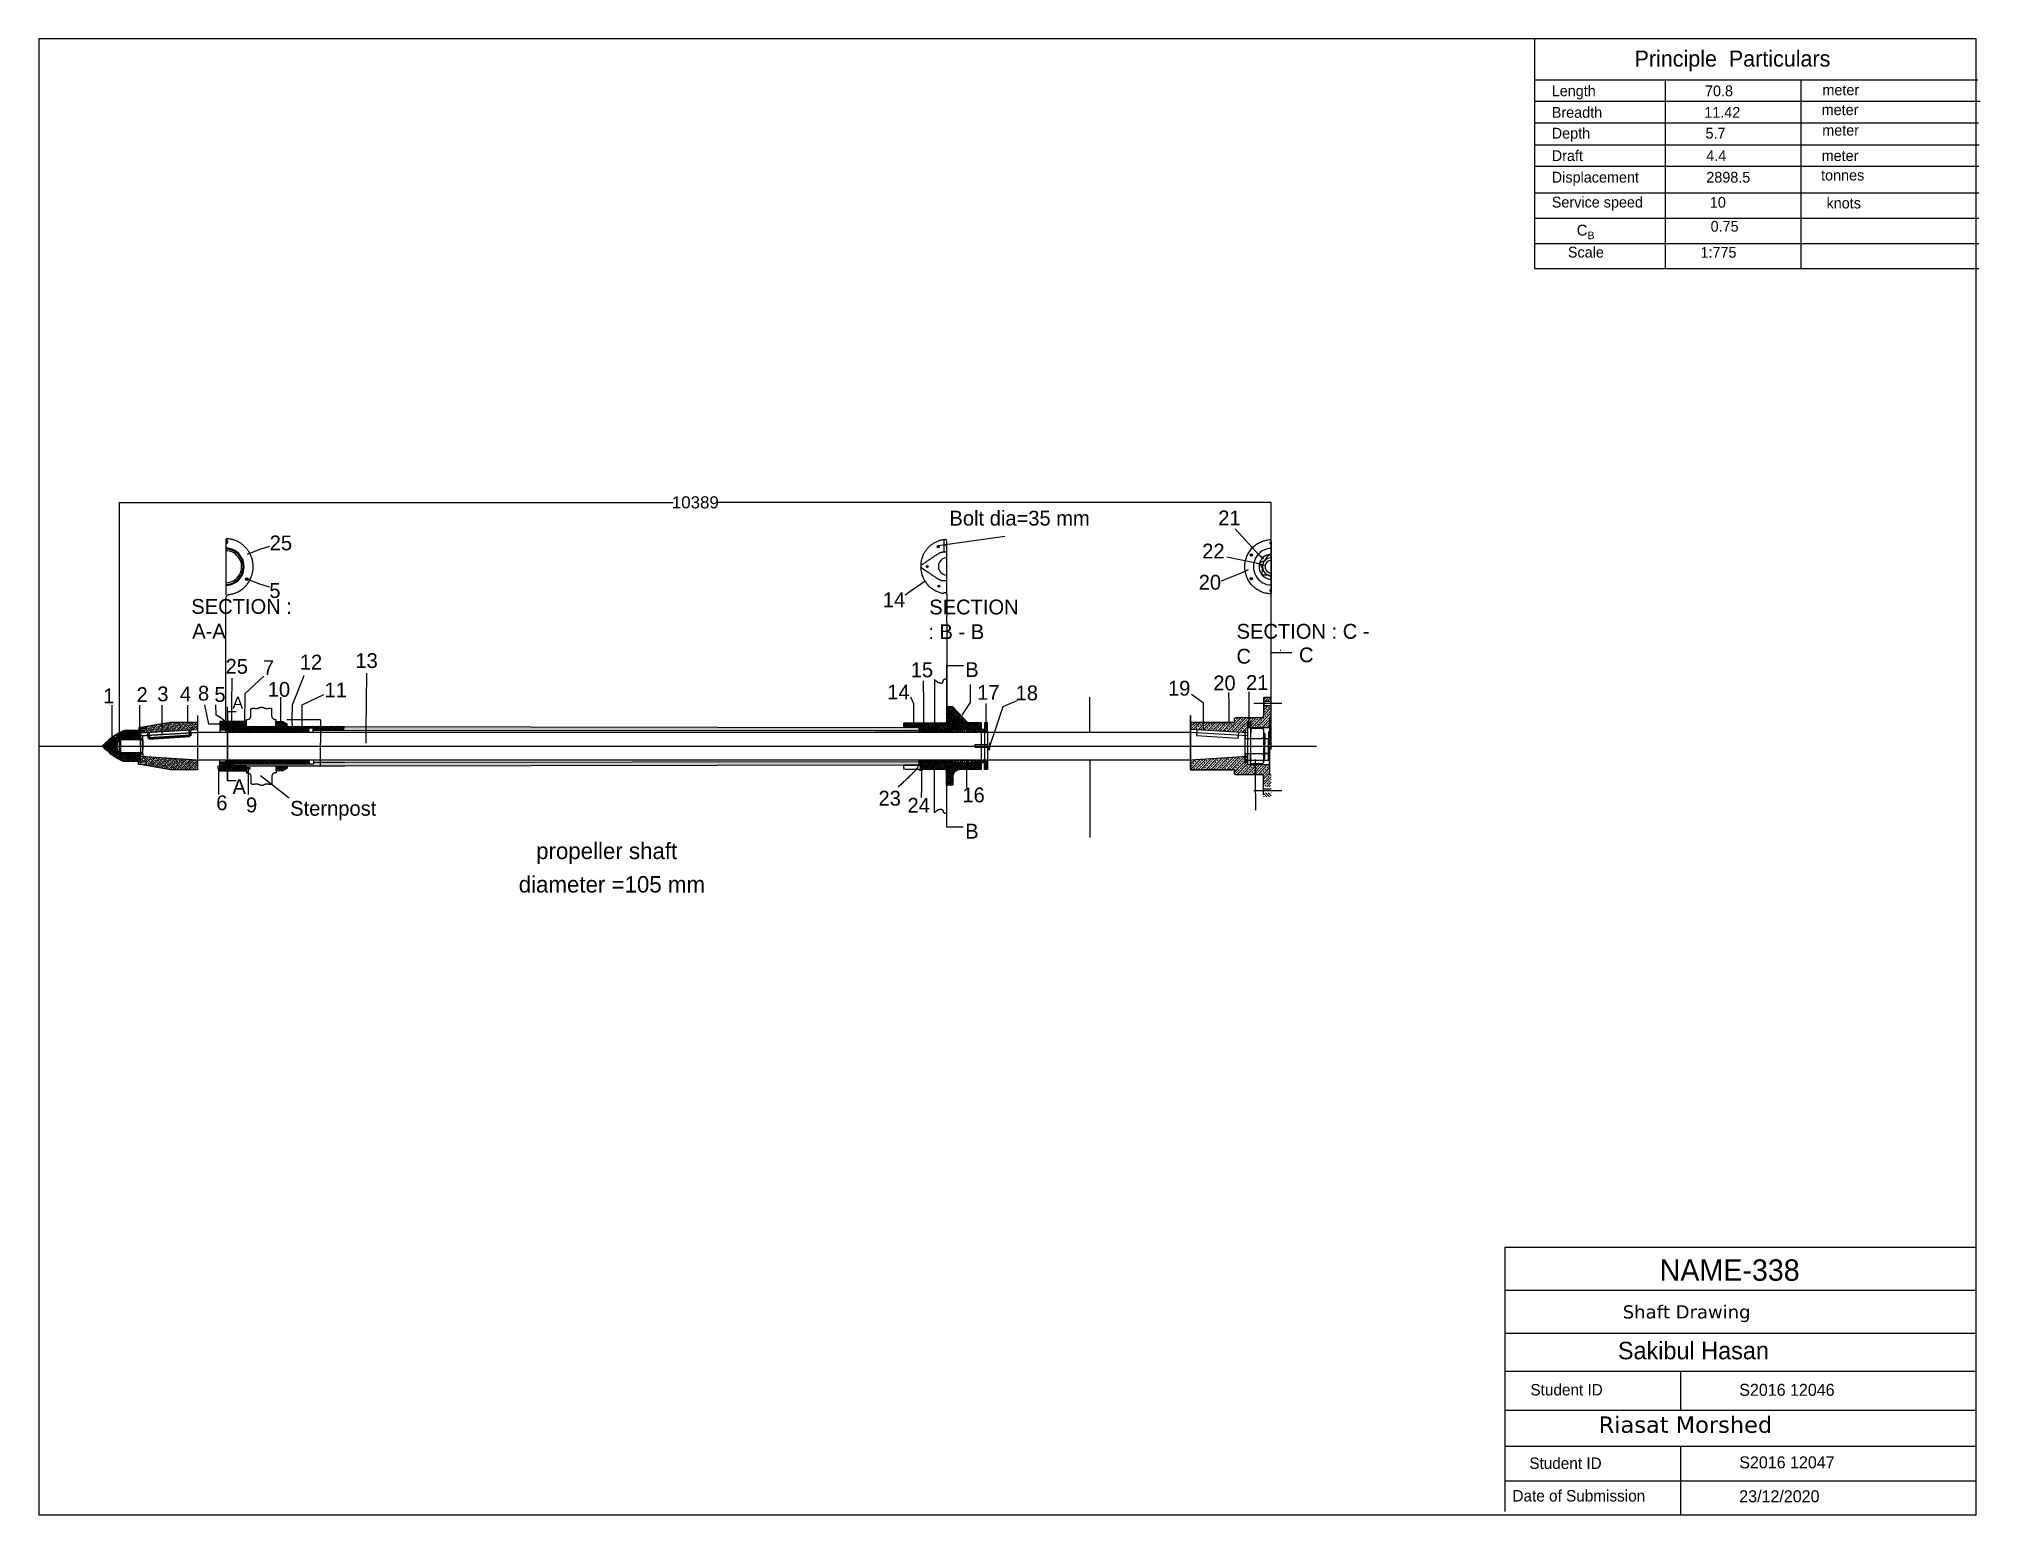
# Paper-space layout 'Layout1' of a CAD drawing. Header units: millimetres. Extents: x 0 to 86, y 0 to 254.
# Drawn here: x 0.07 to 10.44, y 0.09 to 7.97 of the extents above.
# The model-space entities are those that its viewports show. They can reach past a viewport. Long polylines and large blocks are cut down to what shows.
import ezdxf

# ---------------------------------------------------------------- set-up
doc = ezdxf.new("R2010")
doc.units = ezdxf.units.MM
doc.header["$MEASUREMENT"] = 0
for name, pattern in [('ACAD_ISO04W100', [30, 24, -3, 0, -3]), ('ACAD_ISO07W100', [3, 0, -3]), ('CENTER', [50.8, 31.75, -6.35, 6.35, -6.35]), ('HIDDEN', [9.525, 6.35, -3.175])]:
    doc.linetypes.add(name, pattern=pattern)
for name, color, linetype, lineweight in [('C.line', 2, 'ACAD_ISO04W100', 13), ('hatch', 8, 'Continuous', 9), ('Text', 5, 'Continuous', 13)]:
    doc.layers.add(name, color=color, linetype=linetype, lineweight=lineweight)
doc.layers.add('Layer1', color=7, linetype='Continuous')
doc.layers.add('Sheet', color=4, linetype='Continuous')
doc.styles.add('MtXpl_Verdana', font='verdana.ttf')
doc.styles.get("Standard").update_dxf_attribs({"font": 'arial.ttf'})
doc.styles.add('T.Box-1', font='GOTHIC.TTF')
doc.dimstyles.get("Standard").update_dxf_attribs({"dimtxt": 0.18, "dimasz": 0.18, "dimexe": 0.18, "dimexo": 0.0625, "dimgap": 0.09, "dimtad": 0, "dimtih": 1, "dimtoh": 1, "dimdec": 4, "dimzin": 0, "dimdsep": 46, "dimtxsty": 'Standard', "dimcen": 0.09, "dimadec": 0, "dimazin": 0, "dimtfac": 1, "dimtdec": 4, "dimtofl": 0, "dimtmove": 0, "dimatfit": 3, "dimfxl": 1, "dimtolj": 1, "dimtzin": 0, "dimarcsym": 0})
pattern_1 = [(45.79794, (-20043.0747, 1075.4006), (-4.204116, 4.3228763), []), (45.79794, (-20038.8706, 1075.4006), (-4.204116, 4.3228763), [3.0150394, -1.5075197])]
pattern_2 = [(134.20206, (-20043.0747, 1075.4006), (-4.204116, -4.3228763), []), (134.20206, (-20043.0747, 1079.7234), (-4.204116, -4.3228763), [3.0150394, -1.5075197])]
pattern_3 = [(134.20206, (-20043.453, 1103.294), (-4.204116, -4.3228763), []), (134.20206, (-20043.453, 1107.617), (-4.204116, -4.3228763), [3.0150394, -1.5075197])]
pattern_4 = [(45.79794, (-20043.453, 1103.294), (-4.204116, 4.3228763), []), (45.79794, (-20039.249, 1103.294), (-4.204116, 4.3228763), [3.0150394, -1.5075197])]

psp = doc.layouts.get("Layout1")

# ---------------------------------------------------------------- texts
at = {"linetype": 'CENTER', "ltscale": 20, "insert": (8.283, 6.976), "char_height": 0.05743, "attachment_point": 1}
psp.add_mtext_dynamic_manual_height_columns('\\A1;C{\\H0.7x;\\S^ B;}', width=5.92318, gutter_width=1, heights=[0], dxfattribs=at)
at = {"layer": 'Layer1', "color": 0, "lineweight": -2, "ltscale": 100, "attachment_point": 1, "style": 'MtXpl_Verdana'}
for s, width, insert, char_height in [('Shaft Drawing', 65.58418, (8.529, 1.209), 0.07), ('        Riasat Morshed', 51.63501, (8.095, 0.616), 0.0875)]:
    psp.add_mtext_dynamic_manual_height_columns(s, width=width, gutter_width=12.5, heights=[0], dxfattribs=dict(at, insert=insert, char_height=char_height))
at = {"layer": 'Text', "color": 0, "linetype": 'ByBlock', "style": 'T.Box-1'}
for s, height, p in [('Principle  Particulars', 0.08576, (8.592, 7.82)), ('Length', 0.0574, (8.15, 7.662)), ('70.8', 0.0574, (8.968, 7.662)), ('meter', 0.0574, (9.595, 7.667)), ('Breadth', 0.0574, (8.15, 7.547)), ('11.42', 0.0574, (8.964, 7.547)), ('meter', 0.0574, (9.591, 7.561)), ('Depth', 0.0574, (8.15, 7.436)), ('5.7', 0.0574, (8.971, 7.436)), ('meter', 0.0574, (9.594, 7.452)), ('Draft', 0.0574, (8.15, 7.316)), ('4.4', 0.0574, (8.975, 7.316)), ('meter', 0.0574, (9.591, 7.316)), ('Displacement', 0.05743, (8.15, 7.201)), ('2898.5 ', 0.0574, (8.975, 7.201)), ('tonnes', 0.0574, (9.588, 7.212)), ('Service speed', 0.05743, (8.15, 7.068)), ('10', 0.0574, (8.994, 7.067)), ('knots', 0.0574, (9.617, 7.063)), ('0.75', 0.0574, (8.998, 6.939)), ('Scale', 0.0574, (8.236, 6.801)), ('1:775', 0.0574, (8.944, 6.8)), ('NAME-338', 0.1143, (8.726, 1.34)), ('Sakibul Hasan', 0.09351, (8.503, 0.921)), ('Student ID ', 0.06112, (8.036, 0.728)), ('S2016 12046', 0.06396, (9.151, 0.726)), ('Student ID ', 0.06112, (8.03, 0.336)), ('S2016 12047', 0.06396, (9.151, 0.339)), ('Date of Submission ', 0.06112, (7.94, 0.162)), ('23/12/2020', 0.064, (9.151, 0.158))]:
    psp.add_text(s, height=height, dxfattribs=at).set_placement(p)

msp = doc.modelspace()

# ---------------------------------------------------------------- texts
at = {"color": 0, "width": 0.972527}
msp.add_text('diameter =105 mm', height=67.849, dxfattribs=at).set_placement((1719.5, 22.4))

# ---------------------------------------------------------------- blocks, each defined once
blk = doc.blocks.new('*D6')
at = {"color": 0, "linetype": 'ACAD_ISO07W100', "lineweight": -2, "ltscale": 5, "transparency": 16777216}
for p, q in [((442.9, 603), (442.9, 1627)), ((443.1, 1626.8), (2733.9, 1626.8)), ((5208.4, 1626.8), (2917.6, 1626.8)), ((5208.6, 605), (5208.6, 1627))]:
    blk.add_line(p, q, dxfattribs=at)
at = {"color": 0, "linetype": 'ACAD_ISO07W100', "ltscale": 5, "transparency": 16777216}
for points in [[(443.1, 1626.8), (443.1, 1626.8), (442.9, 1626.8)], [(5208.4, 1626.8), (5208.4, 1626.8), (5208.6, 1626.8)]]:
    blk.add_solid(points, dxfattribs=at)
at = {"layer": 'Defpoints', "color": 0, "linetype": 'ACAD_ISO07W100', "ltscale": 5, "transparency": 16777216}
for p in [(5208.6, 1626.8), (442.9, 602.9), (5208.6, 605)]:
    blk.add_point(p, dxfattribs=at)
at = {"color": 0, "linetype": 'ACAD_ISO07W100', "ltscale": 5, "transparency": 16777216, "insert": (2825.8, 1626.8), "char_height": 50, "attachment_point": 5}
blk.add_mtext('\\A1;10389', dxfattribs=at)
blk = doc.blocks.new('*D5')
at = {"color": 0, "lineweight": -2, "transparency": 16777216}
for p, q in [((1135.6, 728.4), (1275.1, 728.4)), ((1275, 728.2), (1275, 633)), ((1275, 537.4), (1275, 632.6)), ((1136.9, 537.2), (1275.1, 537.2))]:
    blk.add_line(p, q, dxfattribs=at)
at = {"color": 0, "transparency": 16777216}
for points in [[(1274.9, 728.2), (1275, 728.2), (1275, 728.4)], [(1274.9, 537.4), (1275, 537.4), (1275, 537.2)]]:
    blk.add_solid(points, dxfattribs=at)
at = {"layer": 'Defpoints', "color": 0, "transparency": 16777216}
for p in [(1135.5, 728.4), (1136.9, 537.2), (1275, 537.2)]:
    blk.add_point(p, dxfattribs=at)
at = {"color": 0, "transparency": 16777216, "insert": (1275, 632.8), "char_height": 0.18, "attachment_point": 5}
blk.add_mtext('\\A1;191.2384', dxfattribs=at)
blk = doc.blocks.new('gff')
at = {"ltscale": 2}
h = blk.add_hatch(dxfattribs=at)
h.set_pattern_fill('ANSI31', color=256, scale=180.947428, style=0)
h.set_pattern_definition([(45.79794, (166913.203, 31144.774), (-5.349265, 5.50037417), [])])
h.paths.add_polyline_path([(5208.55533, 820.71038), (5177.62309, 820.71038), (5177.62309, 803.82359), (5208.55533, 803.82359)])
h = blk.add_hatch()
h.set_pattern_fill('ANSI33', color=256, scale=71.105467, style=0)
h.set_pattern_definition(pattern_1)
h.paths.add_polyline_path([(3771.71544, 715.75391), (3771.71544, 686.53002), (3878.47555, 686.53002), (3880.28476, 687.75201), (3880.61353, 687.75201), (3919.21332, 734.57355), (3918.55383, 735.14838), (3918.50301, 737.776), (3925.01528, 745.68305), (3891.20472, 780.69588), (3865.94172, 780.69588), (3865.94158, 732.38184), (3865.94158, 715.75391)])
h.paths.add_polyline_path([(3689.09958, 715.75391), (3689.09958, 697.57016), (3752.25744, 697.57016), (3752.25744, 696.27132), (3752.25744, 686.53002), (3771.71544, 686.53002), (3771.71544, 715.75391)])
h = blk.add_hatch()
h.set_pattern_fill('ANSI33', color=256, scale=71.105467, angle=90, style=0)
h.set_pattern_definition(pattern_2)
h.paths.add_polyline_path([(4009.40064, 715.75391), (3953.91671, 715.75391), (3931.32338, 739.15064), (3925.35747, 731.8014), (3922.71635, 731.52018), (3922.10395, 732.05397), (3885.58132, 687.75201), (3886.9388, 687.75201), (4009.40064, 687.75201)])
h = blk.add_hatch(dxfattribs=at)
h.set_pattern_fill('ANSI33', color=256, scale=180.13385, style=0)
h.set_pattern_definition([(45.79794, (-20043.075, 1075.4), (-10.650427, 10.951287), []), (45.79794, (-20032.424, 1075.4), (-10.650427, 10.951287), [7.6381, -3.81905])])
edge = h.paths.add_edge_path()
edge.add_line((5111.25131, 695.72114), (5202.50332, 695.72114))
edge.add_line((5202.50332, 695.72114), (5202.50332, 737.73754))
edge.add_line((5202.50332, 737.73754), (5208.55533, 737.73754))
edge.add_line((5208.55533, 737.73754), (5208.55533, 787.22903))
edge.add_line((5208.55533, 787.22903), (5177.62309, 787.22903))
edge.add_line((5177.62309, 787.22903), (5177.62309, 746.03483))
edge.add_ellipse((5169.55375, 746.03483), major_axis=(0, 8.29728), ratio=0.9725274726, start_angle=180, end_angle=270, ccw=False)
edge.add_line((5169.55375, 737.73754), (5064.65237, 737.73754))
edge.add_ellipse((5064.65237, 729.44026), major_axis=(0, 8.29728), ratio=0.9725274726, start_angle=0, end_angle=90)
edge.add_line((5056.58304, 729.44026), (5056.58304, 716.99433))
edge.add_line((5056.58304, 716.99433), (4875.02296, 716.99433))
edge.add_line((4875.02296, 716.99433), (4875.02296, 687.93166))
edge.add_line((4875.02296, 687.93166), (5111.25131, 673.45567))
edge.add_line((5111.25131, 673.45567), (5111.25131, 695.72114))
h = blk.add_hatch(dxfattribs=at)
h.set_pattern_fill('ANSI36', color=256, scale=71.105467, style=0)
h.set_pattern_definition([(45.79794, (-20043.0747, 1075.4006), (1.5765435, 5.94395493), [7.53759854, -1.5075197, 0, -1.5075197])])
edge = h.paths.add_edge_path()
edge.add_ellipse((484.54208, 618.66716), major_axis=(0, 53.50813), ratio=0.9725274726, start_angle=53.068224158, end_angle=89.719098236)
edge.add_line((432.50458, 618.92949), (371.17846, 618.92946))
edge.add_ellipse((587.58844, 397.51053), major_axis=(0, 313.9155), ratio=0.9725274726, start_angle=384.44930827, end_angle=405.142526339, ccw=False)
edge.add_line((461.23197, 683.27654), (529.75263, 683.27654))
edge.add_line((529.75263, 683.27654), (529.75263, 650.81825))
edge.add_line((529.75263, 650.81825), (442.94533, 650.81825))
for points in [[(540.03955, 650.81825), (442.94533, 650.81825), (442.94533, 646.66961), (540.03955, 646.66961)], [(916.88603, 693.23022), (883.42275, 693.23022), (883.42275, 691.66619), (916.88603, 691.66619)], [(916.88603, 702.09768), (916.88603, 700.53365), (968.60201, 700.53365), (968.60201, 702.09768)], [(5182.9335, 650.81692), (5182.9335, 648.7426), (5198.05861, 648.7426), (5198.05861, 650.81692)], [(539.66136, 591.18867), (442.56714, 591.18867), (442.56714, 587.04003), (539.66136, 587.04003)], [(5182.55531, 587.0387), (5197.68042, 587.0387), (5197.68042, 589.11302), (5182.55531, 589.11302)], [(916.64859, 546.10443), (883.00376, 546.10443), (883.00376, 544.53192), (916.64859, 544.53192)], [(968.64513, 535.61635), (916.64859, 535.61635), (916.64859, 537.18886), (968.64513, 537.18886)], [(3688.72295, 541.56761), (3688.72295, 540.26877), (3751.8808, 540.26877), (3751.8808, 541.56761)], [(5182.9335, 559.14508), (5198.05861, 559.14508), (5198.05861, 561.2194), (5182.9335, 561.2194)]]:
    blk.add_hatch(color=256, dxfattribs=at).paths.add_polyline_path(points)
h = blk.add_hatch(dxfattribs=at)
h.set_pattern_fill('ANSI33', color=256, scale=142.210935, style=0)
h.set_pattern_definition([(45.79794, (-20043.075, 1075.4), (-8.408232, 8.6457526), []), (45.79794, (-20034.666, 1075.4), (-8.408232, 8.6457526), [6.030079, -3.0150394])])
h.paths.add_polyline_path([(765.98097, 716.99566), (654.65462, 716.99566), (529.75263, 695.72247), (529.75263, 693.64814), (553.77081, 693.64814), (553.77081, 685.35086), (529.75263, 685.35086), (529.75263, 683.27654), (529.75263, 673.457), (765.98097, 687.93299)])
h = blk.add_hatch()
h.set_pattern_fill('ANSI33', color=256, scale=71.105467, style=0)
h.set_pattern_definition(pattern_1)
edge = h.paths.add_edge_path()
edge.add_line((857.56476, 684.89339), (883.42275, 684.89339))
edge.add_line((883.42275, 684.89339), (883.42275, 718.63391))
edge.add_line((883.42275, 718.63391), (880.58235, 720.86599))
edge.add_line((880.58235, 720.86599), (860.60688, 720.86599))
edge.add_ellipse((860.60688, 717.73794), major_axis=(0, 3.12805), ratio=0.9725274726, start_angle=-0.000000001, end_angle=89.999999999)
edge.add_line((857.56476, 717.73794), (857.56476, 684.89339))
h = blk.add_hatch()
h.set_pattern_fill('ANSI33', color=256, scale=71.105467, angle=60, style=0)
h.set_pattern_definition([(104.605766, (-20043.0747, 1075.4006), (-5.7429292, -1.5822825), []), (104.605766, (-20040.9726, 1079.144), (-5.7429292, -1.5822825), [3.051182, -1.525591])])
h.paths.add_polyline_path([(916.88603, 720.86599), (890.9433, 720.86599), (890.9433, 713.78096), (916.88603, 713.78096)])
h.paths.add_polyline_path([(890.9433, 720.86599), (883.42275, 720.86599), (883.42275, 718.63391), (886.08804, 716.53944), (888.75334, 716.53944), (888.75334, 713.78096), (890.9433, 713.78096)])
h = blk.add_hatch()
h.set_pattern_fill('ANSI33', color=256, scale=71.105467, angle=90, style=0)
h.set_pattern_definition(pattern_2)
h.paths.add_polyline_path([(916.88603, 707.52485), (890.9433, 707.52485), (890.9433, 693.23022), (916.88603, 693.23022)])
h.paths.add_polyline_path([(890.9433, 707.52485), (888.75334, 707.52485), (888.75334, 704.76637), (883.42275, 704.76637), (883.42275, 702.09349), (883.42275, 693.23022), (890.9433, 693.23022)])
h = blk.add_hatch()
h.set_pattern_fill('ANSI33', color=256, scale=71.105467, style=0)
h.set_pattern_definition(pattern_1)
h.paths.add_polyline_path([(1158.60762, 693.23022), (916.88603, 693.23022), (916.88603, 691.66619), (890.9433, 691.66619), (890.9433, 684.89339), (1158.75872, 684.89339)])
h.paths.add_polyline_path([(1226.28096, 684.89339), (890.9433, 684.89339), (890.9433, 675.5092), (1226.28096, 675.50909)])
h.paths.add_polyline_path([(1226.28096, 693.23022), (1158.60762, 693.23022), (1158.75872, 684.89339), (1226.28096, 684.89339)])
h = blk.add_hatch()
h.set_pattern_fill('ANSI33', color=256, scale=71.105467, style=0)
h.set_pattern_definition(pattern_1)
h.paths.add_polyline_path([(916.88603, 720.86599), (916.88603, 713.78096), (931.34296, 713.78096), (931.34296, 707.52485), (916.88603, 707.52485), (916.88603, 702.09768), (968.60201, 702.09768), (968.60201, 720.86599)])
h = blk.add_hatch()
h.set_pattern_fill('ANSI33', color=256, scale=71.105467, angle=90, style=0)
h.set_pattern_definition(pattern_2)
h.paths.add_polyline_path([(1158.47526, 700.53365), (916.88603, 700.53365), (916.88603, 693.23022), (1158.60762, 693.23022)])
h = blk.add_hatch()
h.set_pattern_fill('ANSI33', color=256, scale=71.105467, style=0)
h.set_pattern_definition(pattern_1)
h.paths.add_polyline_path([(1118.55817, 720.86599), (1090.28665, 720.86599), (1090.28665, 700.53365), (1135.9184, 700.53365), (1135.9184, 710.69982)])
h = blk.add_hatch()
h.set_pattern_fill('ANSI33', color=256, scale=71.105467, angle=90, style=0)
h.set_pattern_definition(pattern_2)
h.paths.add_polyline_path([(1158.47526, 700.53365), (1158.60762, 693.23022), (1226.28096, 693.23022), (1244.53366, 693.23022), (1244.53366, 684.89339), (1373.33493, 684.80421), (1373.33493, 700.53365)])
h = blk.add_hatch()
h.set_pattern_fill('ANSI33', color=256, scale=71.105467, angle=90, style=0)
h.set_pattern_definition(pattern_2)
h.paths.add_polyline_path([(1373.33493, 700.53365), (1314.44748, 700.53365), (1314.44748, 684.84499), (3570.42419, 683.28292), (3752.25744, 683.28292), (3752.25744, 696.27132), (3689.09958, 696.27132), (3689.09958, 696.27312)])
h = blk.add_hatch()
h.set_pattern_fill('ANSI33', color=256, scale=71.105467, angle=90, style=0)
h.set_pattern_definition(pattern_2)
h.paths.add_polyline_path([(3881.93562, 683.45593), (3880.28476, 683.45593), (3880.28476, 687.75201), (3878.47555, 686.53002), (3754.15217, 686.53002), (3754.15217, 677.43814), (3881.93562, 677.43814)])
h = blk.add_hatch()
h.set_pattern_fill('ANSI33', color=256, scale=71.105467, style=0)
h.set_pattern_definition(pattern_1)
h.paths.add_polyline_path([(4009.40064, 680.81101), (4009.40064, 687.75201), (3965.19015, 687.75201), (3965.19015, 675.50821), (4009.40064, 675.50819)])
h.paths.add_polyline_path([(4022.03222, 687.75201), (4009.40064, 687.75201), (4009.40064, 675.50819), (4022.03222, 675.50819), (4022.03222, 680.81101)])
h.paths.add_polyline_path([(4034.66379, 715.75391), (4022.03222, 715.75391), (4022.03222, 675.50819), (4034.66119, 675.50818), (4034.66104, 680.7786), (4034.66379, 680.7786)])
h = blk.add_hatch(dxfattribs=at)
h.set_pattern_fill('ANSI33', color=256, scale=71.105467, style=0)
h.set_pattern_definition(pattern_4)
edge = h.paths.add_edge_path()
edge.add_ellipse((484.54208, 618.66716), major_axis=(0, 53.50813), ratio=0.9725274726, start_angle=89.719098236, end_angle=126.233087773)
edge.add_line((442.56714, 587.04003), (529.37444, 587.04003))
edge.add_line((529.37444, 587.04003), (529.37444, 554.58174))
edge.add_line((529.37444, 554.58174), (460.85378, 554.58174))
edge.add_ellipse((602.88281, 862.09473), major_axis=(0, 340.42951), ratio=0.9725274726, start_angle=135.585011317, end_angle=154.596465749, ccw=False)
edge.add_line((371.17846, 618.92946), (432.50458, 618.92949))
h = blk.add_hatch(dxfattribs=at)
h.set_pattern_fill('ANSI33', color=256, scale=142.210935, style=0)
h.set_pattern_definition([(45.79794, (-20043.453, 1103.294), (-8.408232, 8.6457526), []), (45.79794, (-20035.045, 1103.294), (-8.408232, 8.6457526), [6.030079, -3.0150394])])
h.paths.add_polyline_path([(765.60278, 562.34904), (529.37444, 576.86929), (529.37444, 552.50742), (553.39262, 552.50742), (553.39262, 544.21013), (529.37444, 544.21013), (529.37444, 542.13581), (654.27643, 520.86262), (765.60278, 520.86262)])
h = blk.add_hatch()
h.set_pattern_fill('ANSI33', color=256, scale=71.105467, style=0)
h.set_pattern_definition(pattern_4)
h.paths.add_polyline_path([(890.56511, 562.349), (883.00376, 562.349), (883.00376, 552.91397), (890.56511, 552.91397)])
h = blk.add_hatch()
h.set_pattern_fill('ANSI33', color=256, scale=71.105467, style=0)
h.set_pattern_definition(pattern_4)
h.paths.add_polyline_path([(1227.72206, 562.34889), (890.56511, 562.349), (890.56511, 552.91397), (1227.72206, 552.91397)])
h = blk.add_hatch()
h.set_pattern_fill('ANSI33', color=256, scale=71.105467, style=0)
h.set_pattern_definition(pattern_4)
h.paths.add_polyline_path([(4009.02401, 562.34799), (3964.81351, 562.34801), (3964.81351, 550.08691), (4009.02401, 550.08691)])
h.paths.add_polyline_path([(4021.65558, 562.34799), (4009.02401, 562.34799), (4009.02401, 550.08691), (4021.65558, 550.08691)])
h.paths.add_polyline_path([(4034.28715, 562.34798), (4021.65558, 562.34799), (4021.65558, 522.08501), (4034.28715, 522.08501)])
h = blk.add_hatch(dxfattribs=at)
h.set_pattern_fill('ANSI33', color=256, scale=180.947534, style=0)
h.set_pattern_definition([(45.79794, (-20043.453, 1103.294), (-10.698536, 11.000755), []), (45.79794, (-20032.754, 1103.294), (-10.698536, 11.000755), [7.672602, -3.836301])])
edge = h.paths.add_edge_path()
edge.add_line((4874.64477, 562.34771), (4874.64477, 520.86129))
edge.add_line((4874.64477, 520.86129), (5048.78553, 520.86129))
edge.add_line((5048.78553, 520.86129), (5056.20485, 520.86129))
edge.add_line((5056.20485, 520.86129), (5056.20485, 508.41537))
edge.add_ellipse((5064.27418, 508.41537), major_axis=(0, 8.29728), ratio=0.9725274726, start_angle=90, end_angle=180)
edge.add_line((5064.27418, 500.11808), (5169.17556, 500.11808))
edge.add_ellipse((5169.17556, 491.8208), major_axis=(0, 8.29728), ratio=0.9725274726, start_angle=270, end_angle=360, ccw=False)
edge.add_line((5177.2449, 491.8208), (5177.2449, 450.6266))
edge.add_line((5177.2449, 450.6266), (5208.17714, 450.6266))
edge.add_line((5208.17714, 450.6266), (5208.17714, 500.11808))
edge.add_line((5208.17714, 500.11808), (5202.12513, 500.11808))
edge.add_line((5202.12513, 500.11808), (5202.12513, 542.13449))
edge.add_line((5202.12513, 542.13449), (5110.87312, 542.13449))
edge.add_line((5110.87312, 542.13449), (5110.87312, 576.86796))
edge.add_line((5110.87312, 576.86796), (4874.64477, 562.34771))
h = blk.add_hatch()
h.set_pattern_fill('ANSI33', color=256, scale=71.105467, angle=90, style=0)
h.set_pattern_definition(pattern_3)
h.paths.add_polyline_path([(883.00376, 552.91397), (857.00549, 552.91397), (857.00549, 534.23612), (883.00376, 534.23612)])
h.paths.add_polyline_path([(890.56511, 544.53192), (883.00376, 544.53192), (883.00376, 534.23612), (890.56511, 534.23612)])
h.paths.add_polyline_path([(890.56511, 552.91397), (883.00376, 552.91397), (883.00376, 546.10443), (890.56511, 546.10443)])
edge = h.paths.add_edge_path()
edge.add_line((883.00376, 527.94608), (857.00549, 527.94608))
edge.add_line((857.00549, 527.94608), (857.00549, 519.89124))
edge.add_ellipse((860.06411, 519.89124), major_axis=(0, 3.14502), ratio=0.9725274726, start_angle=90, end_angle=180)
edge.add_line((860.06411, 516.74622), (883.00376, 516.74622))
edge.add_line((883.00376, 516.74622), (883.00376, 527.94608))
h.paths.add_polyline_path([(890.56511, 527.94608), (883.00376, 527.94608), (883.00376, 516.74622), (890.56511, 516.74622)])
h = blk.add_hatch()
h.set_pattern_fill('ANSI33', color=256, scale=71.105467, style=0)
h.set_pattern_definition(pattern_4)
h.paths.add_polyline_path([(1227.72206, 552.91397), (890.56511, 552.91397), (890.56511, 546.10443), (916.64859, 546.10443), (916.64859, 544.53192), (1227.72206, 544.53192)])
h = blk.add_hatch()
h.set_pattern_fill('ANSI33', color=256, scale=71.105467, style=0)
h.set_pattern_definition(pattern_4)
h.paths.add_polyline_path([(916.64859, 544.53192), (890.56511, 544.53192), (890.56511, 534.23612), (892.17962, 534.23612), (892.17962, 527.94608), (891.09772, 527.94608), (890.56511, 527.94608), (890.56511, 516.74622), (916.64859, 516.74622)])
h = blk.add_hatch()
h.set_pattern_fill('ANSI33', color=256, scale=71.105467, angle=90, style=0)
h.set_pattern_definition(pattern_3)
h.paths.add_polyline_path([(3751.8808, 554.556), (1375.57384, 552.91397), (1246.07379, 552.91397), (1246.07379, 544.53192), (916.64859, 544.53192), (916.64859, 537.18886), (968.64513, 537.18886), (1375.57384, 537.18886), (3688.72295, 541.56761), (3751.8808, 541.56761)])
h = blk.add_hatch()
h.set_pattern_fill('ANSI33', color=256, scale=71.105467, style=0)
h.set_pattern_definition(pattern_4)
h.paths.add_polyline_path([(968.62642, 535.61635), (916.64859, 535.61635), (916.64859, 532.50668), (922.00809, 532.50668), (922.00809, 529.73323), (968.55639, 529.73323)])
h.paths.add_polyline_path([(968.48151, 523.44319), (956.10032, 523.44319), (922.00809, 523.44319), (922.00809, 520.66974), (916.64859, 520.66974), (916.64859, 516.74622), (968.4018, 516.74622)])
h = blk.add_hatch()
h.set_pattern_fill('ANSI33', color=256, scale=71.105467, style=0)
h.set_pattern_definition(pattern_4)
h.paths.add_polyline_path([(1119.41485, 516.74622), (1136.86926, 526.96754), (1136.86926, 537.18886), (1090.98995, 537.18886), (1090.98995, 516.74622)])
h = blk.add_hatch()
h.set_pattern_fill('ANSI33', color=256, scale=71.105467, angle=90, style=0)
h.set_pattern_definition(pattern_3)
h.paths.add_polyline_path([(3881.55898, 560.40078), (3753.77554, 560.40078), (3753.77554, 551.3089), (3878.09891, 551.3089), (3879.90813, 550.08691), (3879.90813, 554.38299), (3881.55898, 554.38299), (3881.55898, 556.78301)])
h = blk.add_hatch()
h.set_pattern_fill('ANSI33', color=256, scale=71.105467, style=0)
h.set_pattern_definition(pattern_4)
edge = h.paths.add_edge_path()
edge.add_line((3761.81576, 551.3089), (3761.81576, 522.08501))
edge.add_line((3761.81576, 522.08501), (3764.0436, 522.08501))
edge.add_line((3764.0436, 522.08501), (3865.56494, 522.08501))
edge.add_line((3865.56494, 522.08501), (3865.56494, 457.14304))
edge.add_line((3865.56494, 457.14304), (3890.82808, 457.14304))
edge.add_line((3890.82808, 457.14304), (3890.82808, 489.61403))
edge.add_ellipse((3922.40701, 489.61403), major_axis=(0, 32.47099), ratio=0.9725274726, start_angle=360, end_angle=450, ccw=False)
edge.add_line((3922.40701, 522.08501), (3948.97301, 522.08501))
edge.add_line((3948.97301, 522.08501), (3949.28121, 550.08691))
edge.add_line((3949.28121, 550.08691), (3886.56216, 550.08691))
edge.add_line((3886.56216, 550.08691), (3883.8472, 550.08691))
edge.add_line((3883.8472, 550.08691), (3879.90813, 550.08691))
edge.add_line((3879.90813, 550.08691), (3878.09891, 551.3089))
edge.add_line((3878.09891, 551.3089), (3761.81576, 551.3089))
h = blk.add_hatch()
h.set_pattern_fill('ANSI33', color=256, scale=71.105467, style=0)
h.set_pattern_definition(pattern_4)
h.paths.add_polyline_path([(3949.28121, 550.08691), (3948.97301, 522.08501), (4009.02401, 522.08501), (4009.02401, 550.08691)])
h = blk.add_hatch(dxfattribs=at)
h.set_pattern_fill('ANSI31', color=256, scale=180.947428, style=0)
h.set_pattern_definition([(314.20206, (166912.825, -29915.417), (-5.349265, -5.50037417), [])])
h.paths.add_polyline_path([(5208.17714, 408.6471), (5177.2449, 408.6471), (5177.2449, 425.53389), (5208.17714, 425.53389)])
for p, q in [((3828.12996, 1447.43978), (3829.65984, 1439.62245)), ((3855.77218, 1420.53179), (3855.77218, 1472.32869)), ((5208.55533, 1460.57558), (5204.35469, 1456.77059)), ((5208.55533, 1457.43101), (5205.77766, 1454.91497)), ((3782.53613, 1365.62435), (3784.066, 1357.80702)), ((3784.50845, 1366.14882), (3786.0821, 1358.10782)), ((5123.8565, 1413.83784), (5125.58234, 1405.01914)), ((5126.08148, 1414.42949), (5127.8567, 1405.35847)), ((975.21532, 1305.85222), (965.11934, 1309.96811)), ((976.07609, 1308.15529), (965.97298, 1312.16996)), ((5121.49265, 1311.86997), (5129.78298, 1308.99747)), ((5122.10683, 1314.14712), (5130.63436, 1311.19242)), ((3830.84636, 1283.8605), (3832.37623, 1276.04317)), ((3832.81868, 1284.38496), (3834.39233, 1276.34396)), ((5204.58068, 1260.46655), (5208.55533, 1264.06683)), ((5206.19148, 1258.78106), (5208.55533, 1260.92226)), ((890.56511, 758.05838), (890.56511, 474.79386)), ((3918.50301, 737.776), (3925.35747, 731.8014)), ((529.37444, 678.71187), (529.37444, 591.18867)), ((883.42275, 711.9869), (883.42275, 702.09349)), ((916.88603, 702.09768), (968.60201, 702.09768)), ((1226.28096, 675.50924), (1226.28096, 693.23022)), ((3939.927, 675.48989), (3939.927, 687.75201)), ((4875.02296, 684.00606), (4875.02296, 580.29001)), ((5177.95621, 566.77616), (5177.95621, 671.641)), ((5178.3344, 671.07946), (5178.3344, 630.20142)), ((1227.72206, 562.34904), (1227.72206, 544.53192)), ((3889.02408, 550.08691), (3914.28722, 562.34904)), ((3889.02408, 562.34904), (3914.28722, 550.08691)), ((3939.55037, 550.08691), (3964.81351, 562.34904)), ((3939.55037, 562.34904), (3964.81351, 550.08691)), ((5202.12513, 531.2329), (5202.12513, 614.20574)), ((3751.8808, 540.26877), (3688.72295, 540.26877)), ((3751.8808, 560.40078), (3751.8808, 552.19433)), ((3756.76313, 522.32102), (3756.76313, 551.3089)), ((3756.76313, 522.08501), (3756.76313, 551.27547)), ((3761.81576, 522.08501), (3761.81576, 551.3089)), ((3884.91131, 554.38299), (3881.55898, 554.38299)), ((4021.65558, 550.08691), (3886.56216, 550.08691)), ((5110.87312, 542.13449), (5202.12513, 542.13449)), ((5177.2449, 442.12845), (5208.17714, 442.12845))]:
    blk.add_line(p, q, dxfattribs=at)
at = {"linetype": 'HIDDEN', "ltscale": 2}
for p, q in [((3815.41529, 894.36248), (3815.41529, 715.75391)), ((4009.02245, 708.70464), (4009.02245, 562.34904)), ((4021.65403, 708.70464), (4021.65403, 562.34904)), ((4034.66104, 680.7786), (4034.66379, 583.12556)), ((4901.45172, 686.35156), (4900.00718, 661.50406)), ((5071.17503, 650.98289), (4900.00718, 661.50406)), ((5072.60702, 675.61459), (5071.16248, 650.76709)), ((4041.60297, 618.96532), (4041.61805, 604.985)), ((4041.60297, 604.95151), (4041.61805, 618.93182)), ((3815.03866, 343.47644), (3815.03866, 522.08501)), ((3865.56494, 457.14304), (3865.56494, 343.47644))]:
    blk.add_line(p, q, dxfattribs=at)
at = {"lineweight": 90, "ltscale": 2}
for p, q in [((3880.61353, 687.75201), (3919.21332, 734.57355)), ((3885.58132, 687.75201), (3922.10395, 732.05397))]:
    blk.add_line(p, q, dxfattribs=at)
at = {"ltscale": 40}
for p, q in [((4874.64477, 522.05196), (4874.64477, 744.88796)), ((5110.87312, 723.61477), (5110.87312, 587.0387)), ((446.60181, 650.81825), (446.60181, 591.18867)), ((446.98, 646.66961), (446.98, 618.9295)), ((529.03036, 673.41274), (765.98097, 687.93299)), ((883.42275, 675.50924), (883.42275, 720.86599)), ((1090.28665, 700.53365), (1090.28665, 720.86599)), ((5111.97357, 673.41141), (4875.02296, 687.93166)), ((5100.5862, 587.0387), (5100.5862, 687.20869)), ((5100.96439, 559.14508), (5100.96439, 659.31507)), ((5123.35531, 695.72114), (5123.35531, 650.81692)), ((5197.68042, 676.63623), (5197.68042, 587.0387)), ((539.66136, 591.18867), (442.56714, 591.18867)), ((539.66136, 587.04003), (539.66136, 641.3741)), ((765.60278, 562.34904), (1530.34679, 562.34904)), ((883.00376, 516.74622), (883.00376, 562.34904)), ((5122.97712, 542.13449), (5122.97712, 587.0387)), ((5182.55531, 589.11302), (5197.68042, 589.11302)), ((529.37444, 554.58174), (460.85378, 554.58174)), ((916.64859, 535.61635), (968.64513, 535.61635)), ((968.4018, 516.74622), (968.64513, 537.18886)), ((5182.9335, 561.2194), (5198.05861, 561.2194))]:
    blk.add_line(p, q, dxfattribs=at)
at = {"linetype": 'CENTER', "ltscale": 2}
for p, q in [((5252.45943, 795.52631), (5136.67343, 795.52631)), ((5252.08124, 433.83117), (5136.29524, 433.83117))]:
    blk.add_line(p, q, dxfattribs=at)
at = {"linetype": 'HIDDEN', "lineweight": 50, "ltscale": 2}
for p, q in [((563.06955, 675.28845), (564.51408, 650.44096)), ((564.50154, 650.65676), (735.66938, 661.17793)), ((734.22485, 686.02543), (735.66938, 661.17793))]:
    blk.add_line(p, q, dxfattribs=at)
at = {"linetype": 'CENTER', "ltscale": 5}
for p, q in [((275.56875, 618.9294), (5395.52961, 618.93243)), ((275.94694, 618.9294), (5395.9078, 618.93243))]:
    blk.add_line(p, q, dxfattribs=at)
for p, q in [((3889.02616, 562.34803), (3889.02616, 550.08691)), ((1026.9652, 497.05111), (1144.71278, 404.90836))]:
    blk.add_line(p, q)
for points in [[(3831.67594, 1439.92324), (3830.10229, 1447.96424), (4106.7253, 1487.70436)], [(3776.19894, 1300.53319), (3757.32237, 1287.61167), (3732.20212, 1270.41618), (3693.8969, 1242.74796)], [(907.21921, 718.77404), (907.76713, 746.28761), (907.59897, 789.18742), (908.60069, 899.5847)], [(962.16035, 715.61367), (962.16035, 759.07103), (962.51643, 789.2847), (962.51643, 836.55869), (1040.74698, 908.39808)], [(1158.75872, 693.48587), (1157.9784, 727.94822), (1158.49311, 789.72754), (1207.1551, 911.55875)], [(3771.71544, 686.53002), (3771.71544, 727.4748), (3771.71581, 794.2611), (3770.05992, 888.52017)], [(1111.13195, 718.07862), (1111.13195, 750.26369), (1111.1542, 789.54801), (1111.1542, 821.882)], [(1198.79276, 675.21059), (1198.79276, 732.31407), (1198.81057, 789.24196), (1288.97708, 832.18763)], [(3730.11783, 715.75391), (3730.11783, 753.74304), (3730.11783, 794.18741), (3717.01292, 820.69314)], [(4034.67442, 618.96532), (4039.10118, 618.96532), (4044.10475, 618.96532), (4071.70798, 699.88868), (4099.24585, 782.4076), (4157.07846, 806.83609)], [(4457.86768, 674.56932), (4457.86768, 707.15213), (4457.87906, 753.53114), (4457.87906, 821.15513)], [(4929.01589, 684.62299), (4928.29779, 732.99448), (4928.46166, 796.31024), (4879.35281, 832.15139)], [(5034.02802, 716.99433), (5034.02802, 768.35998), (5034.02802, 796.49724), (5033.6914, 840.49321)], [(5117.65868, 695.72114), (5117.65868, 752.92776), (5117.65868, 796.64539), (5117.65868, 843.36507)], [(916.88603, 700.53365), (1373.33493, 700.53365), (1373.33493, 700.53365), (3690.07773, 696.27132)], [(916.64859, 537.18886), (916.64859, 535.61635), (968.64513, 535.61635), (968.64513, 535.61635), (968.64513, 537.18886), (916.64859, 537.18886), (1375.57384, 537.18886), (3688.72295, 541.56761), (3751.8808, 541.56761)], [(3761.66652, 517.5332), (3761.51246, 487.05623), (3761.56688, 448.74374), (3760.57912, 405.9248)], [(4457.79598, 561.10712), (4457.64192, 530.63015), (4457.69635, 492.31767), (4457.69635, 240.29779)]]:
    blk.add_lwpolyline(points)
at = {"ltscale": 2}
for points in [[(5059.11607, 1517.52741), (5157.66675, 1409.39821), (5177.02601, 1394.84484)], [(1063.74012, 1444.78016), (1024.34864, 1432.21873), (970.5884, 1411.45751)], [(5025.10439, 1401.9796), (5146.08944, 1376.41792), (5179.78737, 1367.16642)], [(5208.55533, 1319.01005), (5197.86414, 1325.2486), (5170.9653, 1326.54023), (5173.15787, 1353.242), (5160.9486, 1377.1181), (5184.07182, 1388.08637), (5198.53863, 1411.32679), (5208.55533, 1405.42138)], [(1063.74012, 1275.67955), (1024.34864, 1288.24098), (970.5884, 1309.0022)], [(5002.72061, 1302.03657), (5088.37881, 1336.35287), (5114.81914, 1349.57381)], [(5208.55533, 623.64989), (5208.55533, 879.06809), (5208.55533, 1005.90476), (5293.41127, 1005.90476)], [(1464.93606, 920.50739), (1462.60719, 683.89348), (1462.60719, 630.77874)], [(3752.25745, 675.42883), (3752.25744, 696.27132), (3752.25744, 697.57016), (3752.25744, 696.27132), (3689.09958, 696.27132), (3689.09958, 715.75391), (3865.94158, 715.75391), (3865.94158, 780.69588), (3865.94158, 894.36248), (3865.94158, 952.25418), (3935.01703, 952.25418)], [(3929.30186, 746.25116), (3948.32036, 774.08725), (3964.95498, 798.65127), (3964.95498, 873.41133)], [(5208.55533, 803.82359), (5177.62309, 803.82359), (5177.62309, 787.22903), (5208.55533, 787.22903)], [(411.61695, 788.3088), (411.61695, 704.92242), (411.61695, 653.85136)], [(526.31967, 788.51199), (526.21773, 750.43026), (526.21773, 695.72247)], [(618.58031, 788.67543), (618.47927, 728.28687), (618.47927, 666.44275)], [(724.38259, 788.86285), (724.38259, 759.68176), (724.38259, 716.99566)], [(865.04177, 709.75597), (842.8956, 709.14844), (813.27132, 709.18907), (795.96857, 789.02032)], [(886.08804, 716.53944), (859.77549, 737.21666), (842.37738, 747.43537), (842.34665, 789.07182)], [(925.22501, 474.79386), (890.56511, 474.79386), (890.56511, 781.56033)], [(890.9433, 728.03196), (890.9433, 762.59198), (925.41618, 762.59198)], [(4009.40064, 675.48989), (4009.40064, 715.75391), (3953.91671, 715.75391), (3891.20472, 780.69588), (3865.94158, 780.69588)], [(3925.01528, 745.68305), (3918.50301, 737.776), (3918.55383, 735.14838), (3922.71635, 731.52018), (3925.35747, 731.8014), (3931.32338, 739.15064)], [(4028.35939, 794.71574), (4028.348, 748.33672), (4028.348, 715.75391)], [(5202.50332, 623.64989), (5202.50332, 737.73754), (5208.55533, 737.73754)], [(442.94533, 650.81825), (540.03955, 650.81825), (540.03955, 661.6213)], [(442.94533, 646.66961), (540.03955, 646.66961), (540.03955, 604.98233)], [(529.75263, 693.64814), (553.77081, 693.64814), (553.77081, 685.35086), (529.75263, 685.35086)], [(1244.53366, 675.50924), (1244.53366, 693.23022), (883.42275, 693.23022), (916.88603, 693.23022), (1226.28096, 693.23022), (1226.28096, 684.89339), (883.42275, 684.89339), (857.56476, 684.89339)], [(883.42275, 691.66619), (916.88603, 691.66619), (916.88603, 720.86599)], [(931.34296, 713.78096), (888.75334, 713.78096), (931.34296, 713.78096), (931.34296, 707.52485), (888.75334, 707.52485)], [(916.88603, 703.48358), (916.88603, 700.53365), (968.60201, 700.53365), (1090.28665, 700.53365)], [(1090.28665, 720.86599), (1118.55817, 720.86599), (1135.9184, 710.69982), (1135.9184, 700.53365)], [(3885.28794, 677.43814), (3885.28794, 683.45593), (3881.93562, 683.45593), (3880.28476, 683.45593), (3880.28476, 687.75201), (3878.47555, 686.53002), (3752.25744, 686.53002)], [(3754.15217, 686.53002), (3754.15217, 677.43814), (3889.40072, 677.43814), (3889.40072, 687.75201), (3889.40072, 675.48989), (3914.66386, 687.75201), (3914.66386, 675.48989)], [(3880.28476, 687.75201), (3884.22383, 687.75201), (3886.9388, 687.75201)], [(4022.03222, 687.75201), (3886.9388, 687.75201), (3886.9388, 683.45593), (3885.28794, 683.45593), (3881.93562, 683.45593), (3881.93562, 677.43814)], [(3914.66387, 675.4453), (3914.66386, 687.75201), (3939.927, 675.48989), (3965.19015, 687.75201), (3965.19015, 675.48989), (3939.927, 687.75201), (3914.66387, 675.4453), (3889.40072, 687.75201)], [(4034.66379, 675.48989), (4034.66379, 715.75391), (4022.03222, 715.75391), (4022.03222, 675.48989)], [(5197.68042, 678.71055), (5197.68042, 587.0387), (5100.5862, 587.0387), (5100.5862, 576.23565)], [(5111.25131, 548.97433), (5111.25131, 559.14508), (5111.25131, 695.72114), (5202.50332, 695.72114)], [(5122.97712, 719.23563), (5122.97712, 587.0387), (5122.97712, 542.13449)], [(5177.95621, 567.41767), (5182.55531, 567.41767), (5182.55531, 666.59319)], [(5182.9335, 630.20142), (5182.9335, 670.43795), (5178.3344, 670.43795)], [(5182.9335, 650.81692), (5198.05861, 650.81692), (5198.05861, 559.14508), (5198.05861, 648.7426), (5182.9335, 648.7426)], [(1246.07379, 562.34904), (1246.07379, 544.53192), (883.00376, 544.53192), (916.64859, 544.53192)], [(3879.90813, 550.08691), (3878.09891, 551.3089), (3751.8808, 551.3089), (3753.77554, 551.3089), (3753.77554, 562.34904)], [(3751.8808, 551.3089), (3751.8808, 562.34904), (3751.8808, 541.56761), (3751.8808, 562.34904)], [(5145.40871, 354.10207), (5143.44221, 493.0386), (5143.67479, 564.13043)], [(5202.12513, 614.20574), (5202.12513, 500.11808), (5208.17714, 500.11808)], [(529.37444, 544.21013), (553.39262, 544.21013), (553.39262, 552.50742), (529.37444, 552.50742)], [(854.23682, 418.63926), (854.14791, 480.31334), (854.32573, 525.17263)], [(891.09772, 534.23612), (857.00549, 534.23612), (892.17962, 534.23612), (892.17962, 527.94608), (891.09772, 527.94608), (857.00549, 527.94608)], [(883.00376, 546.10443), (916.64859, 546.10443), (916.64859, 516.74622)], [(957.18223, 529.73323), (922.00809, 529.73323), (982.94464, 529.73323), (982.94464, 523.44319)], [(982.64539, 523.44319), (956.10032, 523.44319), (922.00809, 523.44319)], [(976.73684, 418.6888), (976.47562, 482.14186), (976.99807, 523.44319)], [(3889.02408, 560.40078), (3753.77554, 560.40078), (3753.77554, 552.19433), (3753.77554, 551.3089)], [(3884.91131, 560.40078), (3884.91131, 554.38299), (3886.56216, 554.38299), (3886.56216, 550.08691), (3883.8472, 550.08691), (3879.90813, 550.08691), (3879.90813, 554.38299), (3881.55898, 554.38299), (3881.55898, 556.78301), (3881.55898, 560.40078)], [(3949.47577, 447.74513), (3948.85068, 510.97066), (3949.30079, 551.86572)], [(5198.05861, 559.14508), (5100.96439, 559.14508), (5100.96439, 548.34203)], [(3865.50223, 343.51096), (3865.48778, 285.61926), (3934.56323, 285.60104)]]:
    blk.add_lwpolyline(points, dxfattribs=at)
at = {"ltscale": 40}
for points in [[(765.60278, 744.88929), (765.60278, 520.86262), (654.27643, 520.86262), (529.37444, 542.13581), (529.37444, 587.04003), (529.37444, 576.86929), (765.60278, 562.34904), (4874.64477, 562.34771), (5110.87312, 576.86796), (5110.87312, 587.0387), (5110.87312, 542.13449)], [(4874.64477, 744.88796), (4874.64477, 520.86129), (5048.78553, 520.86129)], [(765.98097, 716.99566), (654.65462, 716.99566), (529.75263, 695.72247), (522.68283, 695.72247), (522.68283, 689.4995), (522.68283, 683.27654), (529.75263, 683.27654), (529.75263, 695.72247)], [(5111.25131, 660.98767), (4875.02296, 675.50791), (765.98097, 675.50924)], [(1244.53366, 684.89339), (3570.42419, 683.28292), (3752.25744, 683.28292)], [(5100.96439, 661.61997), (5100.96439, 650.81692), (5170.26506, 650.81692)], [(1136.86926, 537.18886), (1136.86926, 526.96754), (1119.41485, 516.74622), (1090.98995, 516.74622), (1090.98995, 537.18886)], [(1246.07379, 552.91397), (1375.57384, 552.91397), (3751.8808, 554.556)]]:
    blk.add_lwpolyline(points, dxfattribs=at)
blk.add_lwpolyline([(529.75263, 660.98899), (765.98097, 675.50924)], close=True, dxfattribs=at)
at = {"ltscale": 2}
for points in [[(888.75334, 716.53944), (888.75334, 710.65291), (888.75334, 704.76637), (883.42275, 704.76637), (883.42275, 710.65291), (883.42275, 716.53944)], [(3939.55037, 550.08691), (3939.55037, 562.34904), (3914.28722, 550.08691), (3914.28722, 562.34904)], [(522.30464, 554.58174), (529.37444, 554.58174), (529.37444, 542.13581), (522.30464, 542.13581), (522.30464, 548.35878)], [(857.00549, 531.0911), (857.00549, 525.17263), (851.64598, 525.17263), (851.64598, 531.0911), (851.64598, 537.00958), (857.00549, 537.00958)], [(916.64859, 526.58821), (916.64859, 532.50668), (922.00809, 532.50668), (922.00809, 526.58821), (922.00809, 520.66974), (916.64859, 520.66974)], [(3754.53529, 522.08501), (3759.28944, 522.08501), (3764.0436, 522.08501), (3764.0436, 517.5332), (3759.28944, 517.5332), (3754.53529, 517.5332)]]:
    blk.add_lwpolyline(points, close=True, dxfattribs=at)
at = {"linetype": 'HIDDEN', "ltscale": 2}
for points in [[(4034.6895, 612.43762), (3984.06409, 612.43762), (3984.06409, 625.42602), (4034.6895, 625.42602)], [(4034.28715, 636.53442), (4034.28715, 562.34904), (4034.28715, 522.08501), (4021.65558, 522.08501), (4021.65558, 562.34904)], [(4034.67442, 604.95151), (4039.10118, 604.95151), (4044.10475, 604.95151), (4044.10475, 632.91213)], [(1227.72206, 552.91397), (883.00376, 552.91397), (857.00549, 552.91397)]]:
    blk.add_lwpolyline(points, dxfattribs=at)
blk.add_lwpolyline([(3751.8808, 540.26877), (3751.8808, 541.56761)], close=True)
at = {"ltscale": 2}
for centre, major_axis, start_param, end_param in [((3830.10229, 1443.78094), (0, 4.18331), 1.5707963268, 7.853981634), ((883.42275, 1360.74892), (0, 77.16557), 3.1415926536, 6.2831853072), ((883.42275, 1360.74892), (0, 76.09383), 3.1415926536, 6.2831853072), ((883.42275, 1360.74892), (0, 72.87859), 3.1415926536, 6.2831853072), ((883.42275, 1360.74892), (0, 66.44813), 3.1415926536, 6.2831853072), ((3784.50845, 1361.96551), (0, 4.18331), 1.5707963268, 7.853981634), ((3865.94313, 1361.96551), (0, 35.5581), 0, 3.1415926536), ((5126.08148, 1409.71032), (0, 4.71917), 1.5707963268, 7.853981634), ((5208.55533, 1360.74892), (0, 75.50673), 0, 3.1415926536), ((5208.55533, 1360.74892), (0, 51.61593), 0, 3.1415926536), ((5208.55533, 1360.74892), (0, 37.16347), 0, 3.1415926536), ((5208.55533, 1360.74892), (0, 25.95544), 0, 3.1415926536), ((970.5884, 1309.0022), (0, 5.70591), 1.5707963268, 7.853981634), ((5126.08148, 1311.78753), (0, 4.71917), 1.5707963268, 7.853981634), ((5126.08148, 1311.78753), (0, 4.71917), 1.5707963268, 7.853981634), ((3832.81868, 1280.20166), (0, 4.18331), 1.5707963268, 7.853981634), ((5208.55533, 1262.82614), (0, 4.71917), 0, 3.1415926536)]:
    blk.add_ellipse(centre, major_axis=major_axis, ratio=0.9725274726, start_param=start_param, end_param=end_param, dxfattribs=at)
at = {"lineweight": 9}
blk.add_ellipse((5389.66577, 1014.30727), major_axis=(-212.72313, 0.00128), ratio=0.001018531, start_param=-0.8450677924, end_param=-0.8270116284, dxfattribs=at)
at = {"ltscale": 40}
for centre, major_axis, start_param, end_param in [((602.88281, 862.09473), (0, 340.42951), 2.3664048638, 2.6982173393), ((5170.26506, 550.84779), (0, 8.29728), -1.5707963268, 0)]:
    blk.add_ellipse(centre, major_axis=major_axis, ratio=0.9725274726, start_param=start_param, end_param=end_param, dxfattribs=at)
at = {"ltscale": 2}
for points, weights, degree, knots in [([(883.4212, 726.27449), (883.42198, 985.63753), (883.42275, 1245.00057), (995.99121, 1245.00057), (995.99121, 1360.74892), (995.99121, 1476.49728), (883.42275, 1476.49728), (883.42275, 1360.74892), (883.42275, 1245.00057)], [1, 1, 1, 0.707106781187, 1, 0.707106781187, 1, 1, 1], 2, [0, 0, 0, 1, 1, 2.5707963268, 2.5707963268, 4.1415926536, 4.1415926536, 5.1415926536, 5.1415926536, 5.1415926536]), ([(883.42275, 1456.17493), (891.26857, 1456.17493), (891.26857, 1464.24237), (891.26857, 1472.30982), (883.42275, 1472.30982), (884.55304, 1464.41343), (885.68332, 1456.51704)], [1, 0.707106781187, 1, 0.707106781187, 1, 1, 1], 2, [0, 0, 0, 1.5707963268, 1.5707963268, 3.1415926536, 3.1415926536, 4.1415926536, 4.1415926536, 4.1415926536]), ([(3865.94313, 1251.10792), (3865.94313, 1361.96551), (3865.94313, 1472.82311), (3758.13107, 1472.82311), (3758.13107, 1361.96551), (3758.13107, 1251.10792), (3865.94313, 1251.10792), (3865.94235, 991.74488), (3865.94158, 732.38184)], [1, 1, 1, 0.707106781187, 1, 0.707106781187, 1, 1, 1], 2, [0, 0, 0, 1, 1, 2.5707963268, 2.5707963268, 4.1415926536, 4.1415926536, 5.1415926536, 5.1415926536, 5.1415926536]), ([(3865.94313, 1451.41552), (3862.89184, 1451.41552), (3862.89184, 1448.27804), (3862.89184, 1445.14056), (3865.94313, 1445.14056), (3865.28326, 1448.12371), (3864.62338, 1451.10686)], [1, 0.707106781187, 1, 0.707106781187, 1, 1, 1], 2, [0, 0, 0, 1.5707963268, 1.5707963268, 3.1415926536, 3.1415926536, 4.1415926536, 4.1415926536, 4.1415926536]), ([(5208.55533, 1248.66863), (5208.55533, 1360.74892), (5208.55533, 1472.82922), (5099.55416, 1472.82922), (5099.55416, 1360.74892), (5099.55416, 1248.66863), (5208.55533, 1248.66863)], [1, 1, 1, 0.707106781187, 1, 0.707106781187, 1], 2, [0, 0, 0, 1, 1, 2.5707963268, 2.5707963268, 4.1415926536, 4.1415926536, 4.1415926536]), ([(5208.55533, 1453.95254), (5203.9658, 1453.95254), (5203.9658, 1458.67171), (5203.9658, 1463.39088), (5208.55533, 1463.39088), (5203.9658, 1463.39088), (5203.9658, 1458.67171), (5203.9658, 1453.95254), (5208.55533, 1453.95254)], [1, 0.707106781187, 1, 0.707106781187, 1, 0.707106781187, 1, 0.707106781187, 1], 2, [0, 0, 0, 1.5707963268, 1.5707963268, 3.1415926536, 3.1415926536, 4.7123889804, 4.7123889804, 6.2831853072, 6.2831853072, 6.2831853072]), ([(3830.40123, 1413.74338), (3795.28143, 1390.20304), (3760.16163, 1366.6627), (3758.09615, 1365.47183), (3758.18606, 1363.03867), (3758.15857, 1362.50209), (3758.13107, 1361.96551), (3758.15857, 1361.42893), (3758.18606, 1360.89235), (3758.09615, 1358.45919), (3760.16163, 1357.26833), (3795.28143, 1333.72799), (3830.40123, 1310.18765)], [1, 1, 1, 0.853114395629, 1, 1, 1, 1, 1, 0.853114395629, 1, 1, 1], 2, [0, 0, 0, 1, 1, 2.0977408379, 2.0977408379, 3.0977408379, 3.0977408379, 4.0977408379, 4.0977408379, 5.1954816758, 5.1954816758, 6.1954816758, 6.1954816758, 6.1954816758]), ([(3865.94313, 1420.53179), (3859.2807, 1420.53179), (3852.61827, 1420.53179), (3840.52885, 1420.53179), (3830.40123, 1413.74338)], [1, 1, 1, 0.95857345655, 1], 2, [0, 0, 0, 1, 1, 1.577690383, 1.577690383, 1.577690383]), ([(3830.40123, 1310.18765), (3840.52885, 1303.39923), (3852.61827, 1303.39923), (3859.2807, 1303.39923), (3865.94313, 1303.39923)], [1, 0.95857345655, 1, 1, 1], 2, [0, 0, 0, 0.577690383, 0.577690383, 1.577690383, 1.577690383, 1.577690383]), ([(5208.55533, 1258.10697), (5205.87725, 1258.10697), (5204.55967, 1260.50438), (5203.2421, 1262.90179), (5204.62372, 1265.26076), (5206.00535, 1267.61974), (5208.6824, 1267.5435), (5206.00535, 1267.61974), (5204.62372, 1265.26076), (5203.2421, 1262.90179), (5204.55967, 1260.50438), (5205.87725, 1258.10697), (5208.55533, 1258.10697)], [1, 0.86370853981, 1, 0.86370853981, 1, 0.86370853981, 1, 0.863708539809, 1, 0.863708539809, 1, 0.863708539809, 1], 2, [0, 0, 0, 1.0564281456, 1.0564281456, 2.1128562911, 2.1128562911, 3.1692844367, 3.1692844367, 4.2257125823, 4.2257125823, 5.2821407279, 5.2821407279, 6.3385688734, 6.3385688734, 6.3385688734]), ([(5049.16372, 716.99433), (4962.09334, 716.99433), (4875.02296, 716.99433), (4965.803, 716.99433), (5056.58304, 716.99433), (5056.58304, 723.2173), (5056.58304, 729.44026), (5056.58304, 732.87711), (5058.94649, 735.30732), (5061.30995, 737.73754), (5064.65237, 737.73754), (5117.10306, 737.73754), (5169.55375, 737.73754), (5172.89618, 737.73754), (5175.25963, 740.16776), (5177.62309, 742.59798), (5177.62309, 746.03483), (5177.62309, 783.37261), (5177.62309, 820.71038), (5193.08921, 820.71038), (5208.55533, 820.71038)], [1, 1, 1, 1, 1, 1, 1, 0.923879532511, 1, 0.923879532511, 1, 1, 1, 0.923879532511, 1, 0.923879532511, 1, 1, 1, 1, 1], 2, [0, 0, 0, 1, 1, 2, 2, 3, 3, 3.7853981634, 3.7853981634, 4.5707963268, 4.5707963268, 5.5707963268, 5.5707963268, 6.3561944902, 6.3561944902, 7.1415926536, 7.1415926536, 8.1415926536, 8.1415926536, 9.1415926536, 9.1415926536, 9.1415926536]), ([(968.60201, 700.53365), (968.60201, 707.3111), (968.60201, 714.08854), (968.60201, 720.86599), (968.60201, 723.63703), (968.60201, 726.40807), (968.60201, 729.17911), (969.50869, 729.17911), (970.41538, 729.17911), (971.32206, 729.17911), (980.23221, 729.17911), (986.53264, 735.65752), (986.53264, 744.81937), (986.53264, 754.35913), (986.53264, 763.89889), (986.53264, 773.43865), (990.13718, 774.72136), (997.3748, 777.29694), (1012.96992, 770.81975), (1029.50985, 784.34654), (1047.31155, 773.05739), (1061.03087, 775.65823), (1069.62739, 775.46098), (1072.35602, 775.39837)], [1, 1, 1, 1, 1, 1, 1, 1, 1, 1, 0.804737854124, 0.804737854124, 1, 1, 1, 1, 1, 1, 1, 1, 1, 1, 1, 1], 3, [0, 0, 0, 0, 1, 1, 1, 2, 2, 2, 3, 3, 3, 4.5707963268, 4.5707963268, 4.5707963268, 5.5707963268, 5.5707963268, 5.5707963268, 20.718707038, 35.986593041, 69.8951183028, 89.6456113984, 113.7142130263, 124.9063534132, 124.9063534132, 124.9063534132, 124.9063534132]), ([(1072.35602, 775.39837), (1072.35602, 760.10887), (1072.35602, 744.81937), (1072.35602, 729.17911), (1087.5666, 729.17911), (1088.92663, 729.17911), (1090.28665, 729.17911), (1090.28665, 725.02255), (1090.28665, 720.86599)], [1, 1, 1, 0.707106781187, 1, 1, 1, 1, 1], 2, [0, 0, 0, 1, 1, 2.5707963268, 2.5707963268, 3.5707963268, 3.5707963268, 4.5707963268, 4.5707963268, 4.5707963268]), ([(4009.02401, 562.34904), (4009.02401, 542.21703), (4009.02401, 522.08501), (3965.71551, 522.08501), (3922.40701, 522.08501), (3890.82808, 522.08501), (3890.82808, 489.61403), (3890.82808, 473.37853), (3890.82808, 457.14304), (3878.19651, 457.14304), (3865.56494, 457.14304), (3865.56494, 489.61403), (3865.56494, 522.08501), (3777.14394, 522.08501), (3688.72295, 522.08501), (3688.72295, 531.82631), (3688.72295, 541.56761), (3688.72295, 540.91819), (3688.72295, 540.26877), (3720.30187, 540.26877), (3751.8808, 540.26877), (3742.06457, 526.51853), (3732.24835, 512.7683), (3698.61779, 481.0626), (3664.98722, 449.35691)], [1, 1, 1, 1, 1, 0.707106781187, 1, 1, 1, 1, 1, 1, 1, 1, 1, 1, 1, 1, 1, 1, 1, 1, 1, 1, 1], 2, [0, 0, 0, 1, 1, 2, 2, 3.5707963268, 3.5707963268, 4.5707963268, 4.5707963268, 5.5707963268, 5.5707963268, 6.5707963268, 6.5707963268, 7.5707963268, 7.5707963268, 8.5707963268, 8.5707963268, 9.5707963268, 9.5707963268, 10.5707963268, 10.5707963268, 11.5707963268, 11.5707963268, 12.5707963268, 12.5707963268, 12.5707963268]), ([(5122.97712, 546.51362), (5140.78732, 546.51362), (5158.59751, 546.51362), (5164.24219, 546.51362), (5169.88687, 546.51362), (5173.2293, 546.51362), (5175.59275, 548.94384), (5177.95621, 551.37406), (5177.95621, 554.81091), (5177.95621, 566.77616), (5177.95621, 578.74142), (5177.95621, 587.0387), (5169.88687, 587.0387)], [1, 1, 1, 1, 1, 0.923879532511, 1, 0.923879532511, 1, 1, 1, 0.707106781187, 1], 2, [0, 0, 0, 1, 1, 2, 2, 2.7853981634, 2.7853981634, 3.5707963268, 3.5707963268, 4.5707963268, 4.5707963268, 6.1415926536, 6.1415926536, 6.1415926536]), ([(1090.98995, 516.74622), (1090.98995, 512.5671), (1090.98995, 508.38799), (1089.62255, 508.38799), (1088.25514, 508.38799), (1072.96204, 508.38799), (1072.96204, 492.66288), (1072.96204, 477.29043), (1072.96204, 461.91799)], [1, 1, 1, 1, 1, 0.707106781187, 1, 1, 1], 2, [0, 0, 0, 1, 1, 2, 2, 3.5707963268, 3.5707963268, 4.5707963268, 4.5707963268, 4.5707963268]), ([(5177.2449, 417.14524), (5177.2449, 454.48302), (5177.2449, 491.8208), (5177.2449, 495.25765), (5174.88144, 497.68786), (5172.51799, 500.11808), (5169.17556, 500.11808), (5116.72487, 500.11808), (5064.27418, 500.11808), (5056.20485, 500.11808), (5056.20485, 508.41537), (5056.20485, 514.63833), (5056.20485, 520.86129), (4965.42481, 520.86129), (4874.64477, 520.86129)], [1, 1, 1, 0.923879532511, 1, 0.923879532511, 1, 1, 1, 0.707106781187, 1, 1, 1, 1, 1], 2, [0, 0, 0, 1, 1, 1.7853981634, 1.7853981634, 2.5707963268, 2.5707963268, 3.5707963268, 3.5707963268, 5.1415926536, 5.1415926536, 6.1415926536, 6.1415926536, 7.1415926536, 7.1415926536, 7.1415926536])]:
    blk.add_rational_spline(points, weights, degree=degree, knots=knots, dxfattribs=at)
at = {"linetype": 'HIDDEN', "ltscale": 2}
for points, knots in [([(3815.41529, 894.36248), (3820.10311, 889.82469), (3828.63309, 881.5677), (3851.35317, 876.56351), (3852.05254, 898.628), (3861.93451, 896.52605), (3865.94158, 895.67373)], [0, 0, 0, 0, 27.5159858442, 50.0682004238, 70.9982088353, 85.2738052537, 85.2738052537, 85.2738052537, 85.2738052537]), ([(3815.03866, 343.47644), (3819.72648, 348.01423), (3828.25645, 356.27122), (3850.97654, 361.27541), (3851.6759, 339.21092), (3861.55788, 341.31287), (3865.56494, 342.1652)], [0, 0, 0, 0, 27.5159858442, 50.0682004238, 70.9982088353, 85.2738052538, 85.2738052538, 85.2738052538, 85.2738052538])]:
    blk.add_open_spline(points, degree=3, knots=knots, dxfattribs=at)
at = {"ltscale": 40}
for points, weights, degree, knots in [([(529.75263, 618.92955), (529.75263, 634.8739), (529.75263, 650.81825), (529.75263, 673.27036), (529.75263, 695.72247), (529.75263, 689.4995), (529.75263, 683.27654), (495.4923, 683.27654), (461.23197, 683.27654), (410.49263, 659.55581), (371.17846, 618.92946)], [1, 1, 1, 1, 1, 1, 1, 1, 1, 0.98373926018, 1], 2, [0, 0, 0, 1, 1, 2, 2, 3, 3, 4, 4, 4.3611647881, 4.3611647881, 4.3611647881]), ([(442.56714, 587.04003), (442.75623, 618.92914), (442.94533, 650.81825), (419.73867, 619.07345), (442.56714, 587.04003), (491.11425, 587.04003), (539.66136, 587.04003), (539.66136, 581.6385), (539.66136, 576.23698)], [1, 1, 1, 0.80300025359, 1, 1, 1, 1, 1], 2, [0, 0, 0, 1, 1, 2.2769677669, 2.2769677669, 3.2769677669, 3.2769677669, 4.2769677669, 4.2769677669, 4.2769677669]), ([(968.60201, 720.86599), (914.60444, 720.86599), (860.60688, 720.86599), (859.3468, 720.86599), (858.45578, 719.9498), (857.56476, 719.03362), (857.56476, 717.73794), (857.56476, 696.62359), (857.56476, 675.50924)], [1, 1, 1, 0.923879532511, 1, 0.923879532511, 1, 1, 1], 2, [0, 0, 0, 1, 1, 1.7853981634, 1.7853981634, 2.5707963268, 2.5707963268, 3.5707963268, 3.5707963268, 3.5707963268]), ([(5178.3344, 650.81692), (5174.29973, 650.81692), (5170.26506, 650.81692), (5178.3344, 650.81692), (5178.3344, 659.11421), (5178.3344, 671.07946), (5178.3344, 683.04472), (5178.3344, 691.342), (5170.26506, 691.342), (5164.62038, 691.342), (5158.97571, 691.342), (5141.16551, 691.342), (5123.35531, 691.342), (5123.35531, 625.24354), (5123.35531, 559.14508)], [1, 1, 1, 0.707106781187, 1, 1, 1, 0.707106781187, 1, 1, 1, 1, 1, 1, 1], 2, [0, 0, 0, 1, 1, 2.5707963268, 2.5707963268, 3.5707963268, 3.5707963268, 5.1415926536, 5.1415926536, 6.1415926536, 6.1415926536, 7.1415926536, 7.1415926536, 8.1415926536, 8.1415926536, 8.1415926536]), ([(857.00549, 562.34904), (857.00549, 548.19644), (857.00549, 534.04384), (857.00549, 519.89124), (857.00549, 518.04893), (858.27241, 516.74622), (860.06411, 516.74622), (896.25778, 516.74622), (932.45146, 516.74622), (968.64513, 516.74622), (968.64513, 513.96014), (968.64513, 511.17407), (968.64513, 508.38799), (969.55674, 508.38799), (970.46834, 508.38799), (971.37995, 508.38799), (980.33844, 508.38799), (986.67305, 501.87444), (986.67305, 492.66288), (986.67305, 483.07136), (986.67305, 473.47985), (986.67305, 463.88833), (990.29714, 462.59867), (997.57403, 460.00912), (1013.25376, 466.52144), (1029.88342, 452.92127), (1047.78169, 464.27166), (1061.57545, 461.65671), (1070.21861, 461.85504), (1072.96204, 461.91799)], [1, 1, 1, 1, 0.804737854124, 0.804737854124, 1, 1, 1, 1, 1, 1, 1, 1, 1, 1, 0.804737854124, 0.804737854124, 1, 1, 1, 1, 1, 1, 1, 1, 1, 1, 1, 1], 3, [0, 0, 0, 0, 1, 1, 1, 2.5707963268, 2.5707963268, 2.5707963268, 3.5707963268, 3.5707963268, 3.5707963268, 4.5707963268, 4.5707963268, 4.5707963268, 5.5707963268, 5.5707963268, 5.5707963268, 7.1415926536, 7.1415926536, 7.1415926536, 8.1415926536, 8.1415926536, 8.1415926536, 23.3716846759, 38.7224028868, 72.8148906181, 92.6725352178, 116.8717151991, 128.1245758258, 128.1245758258, 128.1245758258, 128.1245758258])]:
    blk.add_rational_spline(points, weights, degree=degree, knots=knots, dxfattribs=at)
at = {"ltscale": 2}
blk.add_point((3865.94313, 1361.96551), dxfattribs=at)
at = {"layer": 'C.line', "color": 0, "linetype": 'ByBlock', "lineweight": -2}
blk.add_line((15.41623, 618.93232), (3103.00643, 618.93232), dxfattribs=at)
at = {"color": 0, "width": 0.972527}
for s, height, p in [('Bolt dia=35 mm', 61.2528969, (3877.27213, 1531.04324)), ('propeller shaft', 67.8493627, (2166.92575, 151.55371))]:
    blk.add_text(s, height=height, dxfattribs=at).set_placement(p)
at = {"width": 0.972527}
for s, height, p in [('21', 61.252897, (4989.43449, 1532.00738)), ('25', 61.252897, (1064.62559, 1428.68493)), ('22', 61.252897, (4923.0238, 1394.89914)), ('5', 61.2529, (1063.00021, 1231.56644)), ('20', 61.252897, (4908.56867, 1265.88494)), ('SECTION :', 61.252897, (740.32013, 1165.94305)), ('14', 61.252897, (3601.32012, 1193.45032)), ('SECTION', 61.252897, (3793.67137, 1163.62424)), ('A-A', 61.252897, (744.0585, 1063.85488)), ('SECTION : C -', 61.2528969, (5065.37651, 1063.07855)), (': B - B', 61.252897, (3789.89236, 1061.53608)), ('25', 61.252897, (881.95897, 918.1289)), ('7', 61.2529, (1036.49465, 912.90785)), ('12', 61.252897, (1189.07991, 935.7096)), ('13', 61.252897, (1419.17951, 942.00324)), ('15', 61.252897, (3717.11212, 903.84929)), ('B', 61.2529, (3942.85353, 904.66386)), ('C', 61.2529, (5064.97017, 959.94583)), ('C', 61.2529, (5323.5105, 965.64969)), ('10', 61.252897, (1056.42268, 822.92656)), ('19', 61.252897, (4781.49361, 827.74409)), ('20', 61.252897, (4968.9238, 849.36762)), ('21', 61.252897, (5104.43651, 851.21971)), ('1', 61.2529, (375.73053, 796.14629)), ('2', 61.2529, (513.6983, 801.11304)), ('3', 61.2529, (599.43064, 804.19201)), ('4', 61.2529, (692.87291, 803.83234)), ('8', 61.2529, (767.80836, 807.063)), ('5', 61.2529, (835.80539, 801.60683)), ('A', 49.00232, (910.36656, 774.16971)), ('11', 61.252897, (1291.2569, 820.46186)), ('14', 61.252897, (3619.96505, 811.93152)), ('17', 61.252897, (3992.07325, 810.3393)), ('18', 61.252897, (4150.85798, 808.17345)), ('A', 61.2529, (910.77551, 420.76728)), ('6', 61.2529, (843.51167, 353.85552)), ('9', 61.2529, (966.51923, 344.89538)), ('23', 61.252897, (3583.67956, 372.69103)), ('24', 61.252897, (3703.75211, 343.46663)), ('16', 61.252897, (3930.6633, 386.30653)), ('Sternpost', 61.252897, (1149.42356, 330.96926)), ('B', 61.2529, (3942.47689, 236.41189))]:
    blk.add_text(s, height=height, dxfattribs=at).set_placement(p)
at = {"linetype": 'ACAD_ISO07W100', "ltscale": 5}
dim = blk.add_linear_dim(base=(5208.55533, 1626.79344), p1=(442.94533, 602.908), p2=(5208.55533, 604.98551), text='10389', dimstyle='Standard', override={"dimtxt": 50}, dxfattribs=at)
dim.commit()
dim.dimension.update_dxf_attribs({"geometry": '*D6', "text_midpoint": (2825.75033, 1626.79344)})
dim = blk.add_linear_dim(base=(1274.9641, 537.18886), p1=(1135.54021, 728.42728), p2=(1136.86926, 537.18886), angle=90, dimstyle='Standard')
dim.commit()
dim.dimension.update_dxf_attribs({"geometry": '*D5', "text_midpoint": (1274.9641, 632.80807)})

# ---------------------------------------------------------------- block references
msp.add_blockref('gff', (-375.4, 9.2))

msp.set_redraw_order([(e.dxf.handle, doc.entitydb.next_handle()) for e in msp.query("TEXT MTEXT ATTDEF DIMENSION ARC_DIMENSION")])  # texts and dimensions are drawn at this point

# ---------------------------------------------------------------- linework, layer by layer
for p, q in [((8.756, 7.748), (8.756, 6.74)), ((9.48, 7.748), (9.48, 6.74)), ((8.756, 7.01), (8.756, 7.01))]:
    psp.add_line(p, q)
at = {"layer": 'hatch', "color": 0, "linetype": 'ByBlock'}
for p, q in [((10.425, 7.748), (8.062, 7.748)), ((10.437, 7.633), (8.062, 7.633)), ((10.428, 7.518), (8.062, 7.518)), ((10.432, 7.401), (8.062, 7.401)), ((10.43, 7.286), (8.062, 7.286)), ((10.43, 7.145), (8.062, 7.145)), ((10.43, 7.01), (8.058, 7.01)), ((10.43, 6.875), (8.058, 6.875)), ((10.43, 6.74), (8.058, 6.74)), ((10.411, 1.288), (7.9, 1.288)), ((10.411, 1.059), (7.9, 1.059)), ((10.411, 0.856), (7.9, 0.856)), ((8.838, 0.856), (8.838, 0.648)), ((10.411, 0.648), (7.9, 0.648)), ((10.411, 0.455), (7.9, 0.455)), ((8.838, 0.455), (8.838, 0.089)), ((10.411, 0.271), (7.9, 0.271))]:
    psp.add_line(p, q, dxfattribs=at)
at = {"layer": 'Sheet', "color": 0, "linetype": 'ByBlock', "ltscale": 0.5}
for points in [[(8.057, 7.964), (8.058, 6.74)], [(7.9, 1.518), (7.9, 0.109)], [(10.251, 1.518), (7.9, 1.518)], [(10.411, 1.518), (7.9, 1.518)]]:
    psp.add_lwpolyline(points, dxfattribs=at)

psp.set_redraw_order([(e.dxf.handle, doc.entitydb.next_handle()) for e in psp.query("TEXT MTEXT ATTDEF DIMENSION ARC_DIMENSION")])  # texts and dimensions are drawn at this point

# ---------------------------------------------------------------- viewports
at = {"layer": '0'}
psp.add_viewport(center=(5.244, 4.03), size=(10.344, 7.87694), view_center_point=(3742.085, 501.321), view_height=6104.52469, dxfattribs=at)

doc.saveas('drawing.dxf')
